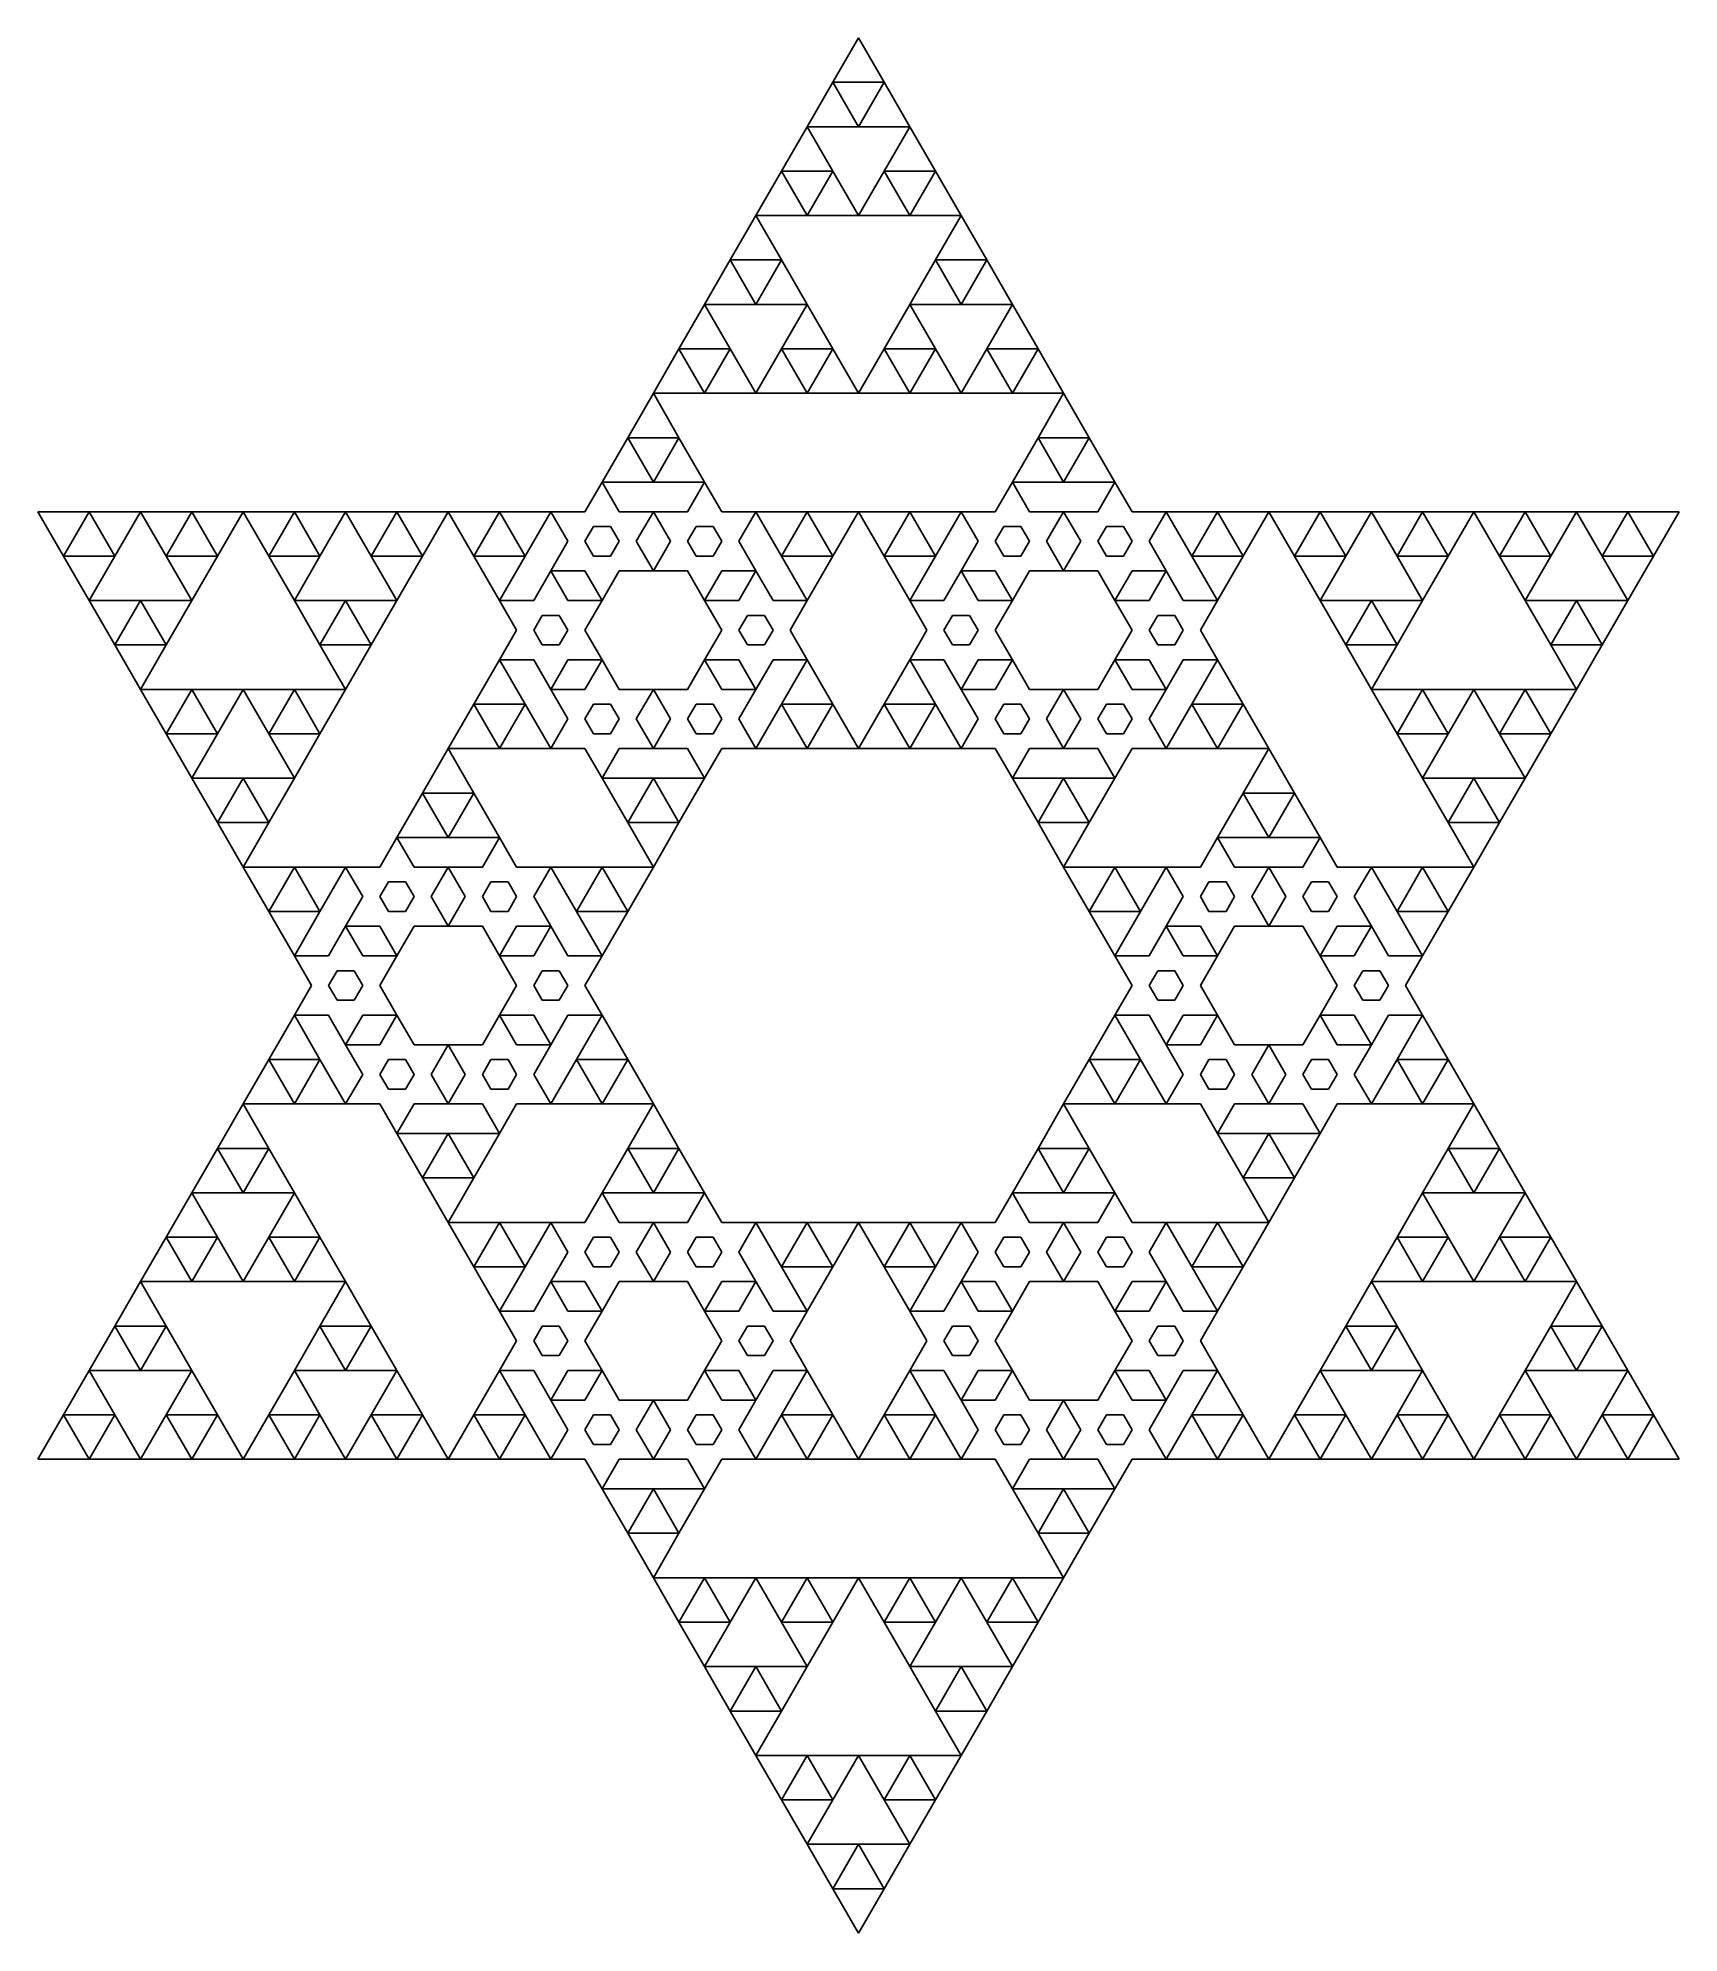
# Model space of a CAD drawing. Header units: metres. Extents: x -50 to 50, y -58 to 58.
import ezdxf

# ---------------------------------------------------------------- set-up
doc = ezdxf.new("R2010")
doc.units = ezdxf.units.M

msp = doc.modelspace()

# ---------------------------------------------------------------- linework, layer by layer
for p, q in [((0, 57.735), (-1.5625, 55.0287)), ((1.5625, 55.0287), (0, 57.735)), ((-1.5625, 55.0287), (-3.125, 52.3224)), ((-1.5625, 55.0287), (1.5625, 55.0287)), ((0, 52.3224), (-1.5625, 55.0287)), ((1.5625, 55.0287), (0, 52.3224)), ((3.125, 52.3224), (1.5625, 55.0287)), ((-3.125, 52.3224), (-4.6875, 49.616)), ((-3.125, 52.3224), (0, 52.3224)), ((-1.5625, 49.616), (-3.125, 52.3224)), ((0, 52.3224), (3.125, 52.3224)), ((3.125, 52.3224), (1.5625, 49.616)), ((4.6875, 49.616), (3.125, 52.3224)), ((-4.6875, 49.616), (-6.25, 46.9097)), ((-4.6875, 49.616), (-1.5625, 49.616)), ((-3.125, 46.9097), (-4.6875, 49.616)), ((-1.5625, 49.616), (-3.125, 46.9097)), ((0, 46.9097), (-1.5625, 49.616)), ((1.5625, 49.616), (0, 46.9097)), ((1.5625, 49.616), (4.6875, 49.616)), ((3.125, 46.9097), (1.5625, 49.616)), ((4.6875, 49.616), (3.125, 46.9097)), ((6.25, 46.9097), (4.6875, 49.616)), ((-6.25, 46.9097), (-7.8125, 44.2034)), ((-6.25, 46.9097), (-3.125, 46.9097)), ((-4.6875, 44.2034), (-6.25, 46.9097)), ((-3.125, 46.9097), (0, 46.9097)), ((0, 46.9097), (3.125, 46.9097)), ((3.125, 46.9097), (6.25, 46.9097)), ((6.25, 46.9097), (4.6875, 44.2034)), ((7.8125, 44.2034), (6.25, 46.9097)), ((-7.8125, 44.2034), (-9.375, 41.497)), ((-7.8125, 44.2034), (-4.6875, 44.2034)), ((-6.25, 41.497), (-7.8125, 44.2034)), ((-4.6875, 44.2034), (-6.25, 41.497)), ((-3.125, 41.497), (-4.6875, 44.2034)), ((4.6875, 44.2034), (3.125, 41.497)), ((4.6875, 44.2034), (7.8125, 44.2034)), ((6.25, 41.497), (4.6875, 44.2034)), ((7.8125, 44.2034), (6.25, 41.497)), ((9.375, 41.497), (7.8125, 44.2034)), ((-9.375, 41.497), (-10.9375, 38.7907)), ((-9.375, 41.497), (-6.25, 41.497)), ((-7.8125, 38.7907), (-9.375, 41.497)), ((-6.25, 41.497), (-3.125, 41.497)), ((-3.125, 41.497), (-4.6875, 38.7907)), ((-1.5625, 38.7907), (-3.125, 41.497)), ((3.125, 41.497), (1.5625, 38.7907)), ((3.125, 41.497), (6.25, 41.497)), ((4.6875, 38.7907), (3.125, 41.497)), ((6.25, 41.497), (9.375, 41.497)), ((9.375, 41.497), (7.8125, 38.7907)), ((10.9375, 38.7907), (9.375, 41.497)), ((-10.9375, 38.7907), (-12.5, 36.0844)), ((-10.9375, 38.7907), (-7.8125, 38.7907)), ((-9.375, 36.0844), (-10.9375, 38.7907)), ((-7.8125, 38.7907), (-9.375, 36.0844)), ((-6.25, 36.0844), (-7.8125, 38.7907)), ((-4.6875, 38.7907), (-6.25, 36.0844)), ((-4.6875, 38.7907), (-1.5625, 38.7907)), ((-3.125, 36.0844), (-4.6875, 38.7907)), ((-1.5625, 38.7907), (-3.125, 36.0844)), ((0, 36.0844), (-1.5625, 38.7907)), ((1.5625, 38.7907), (0, 36.0844)), ((1.5625, 38.7907), (4.6875, 38.7907)), ((3.125, 36.0844), (1.5625, 38.7907)), ((4.6875, 38.7907), (3.125, 36.0844)), ((6.25, 36.0844), (4.6875, 38.7907)), ((7.8125, 38.7907), (6.25, 36.0844)), ((7.8125, 38.7907), (10.9375, 38.7907)), ((9.375, 36.0844), (7.8125, 38.7907)), ((10.9375, 38.7907), (9.375, 36.0844)), ((12.5, 36.0844), (10.9375, 38.7907)), ((-12.5, 36.0844), (-14.0625, 33.3781)), ((-12.5, 36.0844), (-9.375, 36.0844)), ((-10.9375, 33.3781), (-12.5, 36.0844)), ((-9.375, 36.0844), (-6.25, 36.0844)), ((-6.25, 36.0844), (-3.125, 36.0844)), ((-3.125, 36.0844), (0, 36.0844)), ((0, 36.0844), (3.125, 36.0844)), ((3.125, 36.0844), (6.25, 36.0844)), ((6.25, 36.0844), (9.375, 36.0844)), ((9.375, 36.0844), (12.5, 36.0844)), ((12.5, 36.0844), (10.9375, 33.3781)), ((14.0625, 33.3781), (12.5, 36.0844)), ((-14.0625, 33.3781), (-15.625, 30.6717)), ((-14.0625, 33.3781), (-10.9375, 33.3781)), ((-12.5, 30.6717), (-14.0625, 33.3781)), ((-10.9375, 33.3781), (-12.5, 30.6717)), ((-9.375, 30.6717), (-10.9375, 33.3781)), ((10.9375, 33.3781), (9.375, 30.6717)), ((10.9375, 33.3781), (14.0625, 33.3781)), ((12.5, 30.6717), (10.9375, 33.3781)), ((14.0625, 33.3781), (12.5, 30.6717)), ((15.625, 30.6717), (14.0625, 33.3781)), ((-15.625, 30.6717), (-16.6667, 28.8675)), ((-15.625, 30.6717), (-12.5, 30.6717)), ((-14.5833, 28.8675), (-15.625, 30.6717)), ((-12.5, 30.6717), (-9.375, 30.6717)), ((-9.375, 30.6717), (-10.4167, 28.8675)), ((-8.33334, 28.8675), (-9.375, 30.6717)), ((9.375, 30.6717), (8.33334, 28.8675)), ((9.375, 30.6717), (12.5, 30.6717)), ((10.4167, 28.8675), (9.375, 30.6717)), ((12.5, 30.6717), (15.625, 30.6717)), ((15.625, 30.6717), (14.5833, 28.8675)), ((16.6667, 28.8675), (15.625, 30.6717)), ((-46.875, 28.8675), (-50, 28.8675)), ((-50, 28.8675), (-48.4375, 26.1612)), ((-48.4375, 26.1612), (-46.875, 28.8675)), ((-43.75, 28.8675), (-46.875, 28.8675)), ((-46.875, 28.8675), (-45.3125, 26.1612)), ((-45.3125, 26.1612), (-43.75, 28.8675)), ((-40.625, 28.8675), (-43.75, 28.8675)), ((-43.75, 28.8675), (-42.1875, 26.1612)), ((-42.1875, 26.1612), (-40.625, 28.8675)), ((-37.5, 28.8675), (-40.625, 28.8675)), ((-40.625, 28.8675), (-39.0625, 26.1612)), ((-39.0625, 26.1612), (-37.5, 28.8675)), ((-34.375, 28.8675), (-37.5, 28.8675)), ((-37.5, 28.8675), (-35.9375, 26.1612)), ((-35.9375, 26.1612), (-34.375, 28.8675)), ((-31.25, 28.8675), (-34.375, 28.8675)), ((-34.375, 28.8675), (-32.8125, 26.1612)), ((-32.8125, 26.1612), (-31.25, 28.8675)), ((-28.125, 28.8675), (-31.25, 28.8675)), ((-31.25, 28.8675), (-29.6875, 26.1612)), ((-29.6875, 26.1612), (-28.125, 28.8675)), ((-25, 28.8675), (-28.125, 28.8675)), ((-28.125, 28.8675), (-26.5625, 26.1612)), ((-26.5625, 26.1612), (-25, 28.8675)), ((-21.875, 28.8675), (-25, 28.8675)), ((-25, 28.8675), (-23.4375, 26.1612)), ((-23.4375, 26.1612), (-21.875, 28.8675)), ((-18.75, 28.8675), (-21.875, 28.8675)), ((-21.875, 28.8675), (-20.3125, 26.1612)), ((-20.3125, 26.1612), (-18.75, 28.8675)), ((-16.6667, 28.8675), (-18.75, 28.8675)), ((-18.75, 28.8675), (-17.7083, 27.0633)), ((-12.5, 28.8675), (-14.5833, 28.8675)), ((-13.5417, 27.0633), (-12.5, 28.8675)), ((-10.4167, 28.8675), (-12.5, 28.8675)), ((-12.5, 28.8675), (-11.4583, 27.0633)), ((-6.25, 28.8675), (-8.33334, 28.8675)), ((-7.29167, 27.0633), (-6.25, 28.8675)), ((-3.125, 28.8675), (-6.25, 28.8675)), ((-6.25, 28.8675), (-4.6875, 26.1612)), ((-4.6875, 26.1612), (-3.125, 28.8675)), ((0, 28.8675), (-3.125, 28.8675)), ((-3.125, 28.8675), (-1.5625, 26.1612)), ((-1.5625, 26.1612), (0, 28.8675)), ((3.125, 28.8675), (0, 28.8675)), ((0, 28.8675), (1.5625, 26.1612)), ((1.5625, 26.1612), (3.125, 28.8675)), ((6.25, 28.8675), (3.125, 28.8675)), ((3.125, 28.8675), (4.6875, 26.1612)), ((4.6875, 26.1612), (6.25, 28.8675)), ((8.33334, 28.8675), (6.25, 28.8675)), ((6.25, 28.8675), (7.29167, 27.0633)), ((12.5, 28.8675), (10.4167, 28.8675)), ((11.4583, 27.0633), (12.5, 28.8675)), ((14.5833, 28.8675), (12.5, 28.8675)), ((12.5, 28.8675), (13.5417, 27.0633)), ((18.75, 28.8675), (16.6667, 28.8675)), ((17.7083, 27.0633), (18.75, 28.8675)), ((21.875, 28.8675), (18.75, 28.8675)), ((18.75, 28.8675), (20.3125, 26.1612)), ((20.3125, 26.1612), (21.875, 28.8675)), ((25, 28.8675), (21.875, 28.8675)), ((21.875, 28.8675), (23.4375, 26.1612)), ((23.4375, 26.1612), (25, 28.8675)), ((28.125, 28.8675), (25, 28.8675)), ((25, 28.8675), (26.5625, 26.1612)), ((26.5625, 26.1612), (28.125, 28.8675)), ((31.25, 28.8675), (28.125, 28.8675)), ((28.125, 28.8675), (29.6875, 26.1612)), ((29.6875, 26.1612), (31.25, 28.8675)), ((34.375, 28.8675), (31.25, 28.8675)), ((31.25, 28.8675), (32.8125, 26.1612)), ((32.8125, 26.1612), (34.375, 28.8675)), ((37.5, 28.8675), (34.375, 28.8675)), ((34.375, 28.8675), (35.9375, 26.1612)), ((35.9375, 26.1612), (37.5, 28.8675)), ((40.625, 28.8675), (37.5, 28.8675)), ((37.5, 28.8675), (39.0625, 26.1612)), ((39.0625, 26.1612), (40.625, 28.8675)), ((43.75, 28.8675), (40.625, 28.8675)), ((40.625, 28.8675), (42.1875, 26.1612)), ((42.1875, 26.1612), (43.75, 28.8675)), ((46.875, 28.8675), (43.75, 28.8675)), ((43.75, 28.8675), (45.3125, 26.1612)), ((45.3125, 26.1612), (46.875, 28.8675)), ((50, 28.8675), (46.875, 28.8675)), ((46.875, 28.8675), (48.4375, 26.1612)), ((48.4375, 26.1612), (50, 28.8675)), ((-16.6667, 27.0633), (-16.1458, 27.9654)), ((-16.1458, 27.9654), (-15.1042, 27.9654)), ((-15.1042, 27.9654), (-14.5833, 27.0633)), ((-10.4167, 27.0633), (-9.89584, 27.9654)), ((-9.89584, 27.9654), (-8.85416, 27.9654)), ((-8.85416, 27.9654), (-8.33333, 27.0633)), ((8.33333, 27.0633), (8.85416, 27.9654)), ((8.85416, 27.9654), (9.89584, 27.9654)), ((9.89584, 27.9654), (10.4167, 27.0633)), ((14.5833, 27.0633), (15.1042, 27.9654)), ((15.1042, 27.9654), (16.1458, 27.9654)), ((16.1458, 27.9654), (16.6667, 27.0633)), ((-17.7083, 27.0633), (-18.75, 25.2591)), ((-16.1458, 26.1612), (-16.6667, 27.0633)), ((-14.5833, 27.0633), (-15.1042, 26.1612)), ((-12.5, 25.2591), (-13.5417, 27.0633)), ((-11.4583, 27.0633), (-12.5, 25.2591)), ((-9.89584, 26.1612), (-10.4167, 27.0633)), ((-8.33333, 27.0633), (-8.85416, 26.1612)), ((-6.25, 25.2591), (-7.29167, 27.0633)), ((7.29167, 27.0633), (6.25, 25.2591)), ((8.85416, 26.1612), (8.33333, 27.0633)), ((10.4167, 27.0633), (9.89584, 26.1612)), ((12.5, 25.2591), (11.4583, 27.0633)), ((13.5417, 27.0633), (12.5, 25.2591)), ((15.1042, 26.1612), (14.5833, 27.0633)), ((16.6667, 27.0633), (16.1458, 26.1612)), ((18.75, 25.2591), (17.7083, 27.0633)), ((-45.3125, 26.1612), (-48.4375, 26.1612)), ((-48.4375, 26.1612), (-46.875, 23.4548)), ((-46.875, 23.4548), (-45.3125, 26.1612)), ((-39.0625, 26.1612), (-42.1875, 26.1612)), ((-42.1875, 26.1612), (-40.625, 23.4548)), ((-40.625, 23.4548), (-39.0625, 26.1612)), ((-32.8125, 26.1612), (-35.9375, 26.1612)), ((-35.9375, 26.1612), (-34.375, 23.4548)), ((-34.375, 23.4548), (-32.8125, 26.1612)), ((-26.5625, 26.1612), (-29.6875, 26.1612)), ((-29.6875, 26.1612), (-28.125, 23.4548)), ((-28.125, 23.4548), (-26.5625, 26.1612)), ((-20.3125, 26.1612), (-23.4375, 26.1612)), ((-23.4375, 26.1612), (-21.875, 23.4548)), ((-21.875, 23.4548), (-20.3125, 26.1612)), ((-15.1042, 26.1612), (-16.1458, 26.1612)), ((-8.85416, 26.1612), (-9.89584, 26.1612)), ((-1.5625, 26.1612), (-4.6875, 26.1612)), ((-4.6875, 26.1612), (-3.125, 23.4548)), ((-3.125, 23.4548), (-1.5625, 26.1612)), ((4.6875, 26.1612), (1.5625, 26.1612)), ((1.5625, 26.1612), (3.125, 23.4548)), ((3.125, 23.4548), (4.6875, 26.1612)), ((9.89584, 26.1612), (8.85416, 26.1612)), ((16.1458, 26.1612), (15.1042, 26.1612)), ((23.4375, 26.1612), (20.3125, 26.1612)), ((20.3125, 26.1612), (21.875, 23.4548)), ((21.875, 23.4548), (23.4375, 26.1612)), ((29.6875, 26.1612), (26.5625, 26.1612)), ((26.5625, 26.1612), (28.125, 23.4548)), ((28.125, 23.4548), (29.6875, 26.1612)), ((35.9375, 26.1612), (32.8125, 26.1612)), ((32.8125, 26.1612), (34.375, 23.4548)), ((34.375, 23.4548), (35.9375, 26.1612)), ((42.1875, 26.1612), (39.0625, 26.1612)), ((39.0625, 26.1612), (40.625, 23.4548)), ((40.625, 23.4548), (42.1875, 26.1612)), ((48.4375, 26.1612), (45.3125, 26.1612)), ((45.3125, 26.1612), (46.875, 23.4548)), ((46.875, 23.4548), (48.4375, 26.1612)), ((-18.75, 25.2591), (-19.7917, 23.4548)), ((-18.75, 25.2591), (-16.6667, 25.2591)), ((-17.7083, 23.4548), (-18.75, 25.2591)), ((-16.6667, 25.2591), (-15.625, 23.4548)), ((-15.625, 23.4548), (-14.5833, 25.2591)), ((-14.5833, 25.2591), (-12.5, 25.2591)), ((-12.5, 25.2591), (-10.4167, 25.2591)), ((-10.4167, 25.2591), (-9.375, 23.4548)), ((-9.375, 23.4548), (-8.33334, 25.2591)), ((-8.33334, 25.2591), (-6.25, 25.2591)), ((-6.25, 25.2591), (-7.29166, 23.4548)), ((-5.20834, 23.4548), (-6.25, 25.2591)), ((6.25, 25.2591), (5.20834, 23.4548)), ((6.25, 25.2591), (8.33334, 25.2591)), ((7.29166, 23.4548), (6.25, 25.2591)), ((8.33334, 25.2591), (9.375, 23.4548)), ((9.375, 23.4548), (10.4167, 25.2591)), ((10.4167, 25.2591), (12.5, 25.2591)), ((12.5, 25.2591), (14.5833, 25.2591)), ((14.5833, 25.2591), (15.625, 23.4548)), ((15.625, 23.4548), (16.6667, 25.2591)), ((16.6667, 25.2591), (18.75, 25.2591)), ((18.75, 25.2591), (17.7083, 23.4548)), ((19.7917, 23.4548), (18.75, 25.2591)), ((-43.75, 23.4548), (-46.875, 23.4548)), ((-46.875, 23.4548), (-45.3125, 20.7485)), ((-45.3125, 20.7485), (-43.75, 23.4548)), ((-40.625, 23.4548), (-43.75, 23.4548)), ((-43.75, 23.4548), (-42.1875, 20.7485)), ((-42.1875, 20.7485), (-40.625, 23.4548)), ((-31.25, 23.4548), (-34.375, 23.4548)), ((-34.375, 23.4548), (-32.8125, 20.7485)), ((-32.8125, 20.7485), (-31.25, 23.4548)), ((-28.125, 23.4548), (-31.25, 23.4548)), ((-31.25, 23.4548), (-29.6875, 20.7485)), ((-29.6875, 20.7485), (-28.125, 23.4548)), ((-19.7917, 23.4548), (-21.875, 23.4548)), ((-21.875, 23.4548), (-20.8333, 21.6506)), ((-15.625, 23.4548), (-17.7083, 23.4548)), ((-16.6667, 21.6506), (-15.625, 23.4548)), ((-7.29166, 23.4548), (-9.375, 23.4548)), ((-9.375, 23.4548), (-8.33333, 21.6506)), ((-3.125, 23.4548), (-5.20834, 23.4548)), ((-4.16667, 21.6506), (-3.125, 23.4548)), ((5.20834, 23.4548), (3.125, 23.4548)), ((3.125, 23.4548), (4.16667, 21.6506)), ((9.375, 23.4548), (7.29166, 23.4548)), ((8.33333, 21.6506), (9.375, 23.4548)), ((17.7083, 23.4548), (15.625, 23.4548)), ((15.625, 23.4548), (16.6667, 21.6506)), ((21.875, 23.4548), (19.7917, 23.4548)), ((20.8333, 21.6506), (21.875, 23.4548)), ((31.25, 23.4548), (28.125, 23.4548)), ((28.125, 23.4548), (29.6875, 20.7485)), ((29.6875, 20.7485), (31.25, 23.4548)), ((34.375, 23.4548), (31.25, 23.4548)), ((31.25, 23.4548), (32.8125, 20.7485)), ((32.8125, 20.7485), (34.375, 23.4548)), ((43.75, 23.4548), (40.625, 23.4548)), ((40.625, 23.4548), (42.1875, 20.7485)), ((42.1875, 20.7485), (43.75, 23.4548)), ((46.875, 23.4548), (43.75, 23.4548)), ((43.75, 23.4548), (45.3125, 20.7485)), ((45.3125, 20.7485), (46.875, 23.4548)), ((-19.7917, 21.6506), (-19.2708, 22.5527)), ((-19.2708, 22.5527), (-18.2292, 22.5527)), ((-18.2292, 22.5527), (-17.7083, 21.6506)), ((-7.29167, 21.6506), (-6.77084, 22.5527)), ((-6.77084, 22.5527), (-5.72916, 22.5527)), ((-5.72916, 22.5527), (-5.20833, 21.6506)), ((5.20833, 21.6506), (5.72916, 22.5527)), ((5.72916, 22.5527), (6.77084, 22.5527)), ((6.77084, 22.5527), (7.29167, 21.6506)), ((17.7083, 21.6506), (18.2292, 22.5527)), ((18.2292, 22.5527), (19.2708, 22.5527)), ((19.2708, 22.5527), (19.7917, 21.6506)), ((-20.8333, 21.6506), (-21.875, 19.8464)), ((-19.2708, 20.7485), (-19.7917, 21.6506)), ((-17.7083, 21.6506), (-18.2292, 20.7485)), ((-15.625, 19.8464), (-16.6667, 21.6506)), ((-8.33333, 21.6506), (-9.375, 19.8464)), ((-6.77084, 20.7485), (-7.29167, 21.6506)), ((-5.20833, 21.6506), (-5.72916, 20.7485)), ((-3.125, 19.8464), (-4.16667, 21.6506)), ((4.16667, 21.6506), (3.125, 19.8464)), ((5.72916, 20.7485), (5.20833, 21.6506)), ((7.29167, 21.6506), (6.77084, 20.7485)), ((9.375, 19.8464), (8.33333, 21.6506)), ((16.6667, 21.6506), (15.625, 19.8464)), ((18.2292, 20.7485), (17.7083, 21.6506)), ((19.7917, 21.6506), (19.2708, 20.7485)), ((21.875, 19.8464), (20.8333, 21.6506)), ((-42.1875, 20.7485), (-45.3125, 20.7485)), ((-45.3125, 20.7485), (-43.75, 18.0422)), ((-43.75, 18.0422), (-42.1875, 20.7485)), ((-29.6875, 20.7485), (-32.8125, 20.7485)), ((-32.8125, 20.7485), (-31.25, 18.0422)), ((-31.25, 18.0422), (-29.6875, 20.7485)), ((-21.875, 19.8464), (-23.4375, 17.1401)), ((-21.875, 19.8464), (-19.7917, 19.8464)), ((-20.3125, 17.1401), (-21.875, 19.8464)), ((-19.7917, 19.8464), (-18.75, 18.0422)), ((-18.2292, 20.7485), (-19.2708, 20.7485)), ((-18.75, 18.0422), (-17.7083, 19.8464)), ((-17.7083, 19.8464), (-15.625, 19.8464)), ((-15.625, 19.8464), (-16.6667, 18.0422)), ((-14.5833, 18.0422), (-15.625, 19.8464)), ((-9.375, 19.8464), (-10.4167, 18.0422)), ((-9.375, 19.8464), (-7.29166, 19.8464)), ((-8.33334, 18.0422), (-9.375, 19.8464)), ((-7.29166, 19.8464), (-6.25, 18.0422)), ((-5.72916, 20.7485), (-6.77084, 20.7485)), ((-6.25, 18.0422), (-5.20834, 19.8464)), ((-5.20834, 19.8464), (-3.125, 19.8464)), ((-3.125, 19.8464), (-4.6875, 17.1401)), ((-1.5625, 17.1401), (-3.125, 19.8464)), ((3.125, 19.8464), (1.5625, 17.1401)), ((3.125, 19.8464), (5.20834, 19.8464)), ((4.6875, 17.1401), (3.125, 19.8464)), ((5.20834, 19.8464), (6.25, 18.0422)), ((6.77084, 20.7485), (5.72916, 20.7485)), ((6.25, 18.0422), (7.29166, 19.8464)), ((7.29166, 19.8464), (9.375, 19.8464)), ((9.375, 19.8464), (8.33334, 18.0422)), ((10.4167, 18.0422), (9.375, 19.8464)), ((15.625, 19.8464), (14.5833, 18.0422)), ((15.625, 19.8464), (17.7083, 19.8464)), ((16.6667, 18.0422), (15.625, 19.8464)), ((17.7083, 19.8464), (18.75, 18.0422)), ((19.2708, 20.7485), (18.2292, 20.7485)), ((18.75, 18.0422), (19.7917, 19.8464)), ((19.7917, 19.8464), (21.875, 19.8464)), ((21.875, 19.8464), (20.3125, 17.1401)), ((23.4375, 17.1401), (21.875, 19.8464)), ((32.8125, 20.7485), (29.6875, 20.7485)), ((29.6875, 20.7485), (31.25, 18.0422)), ((31.25, 18.0422), (32.8125, 20.7485)), ((45.3125, 20.7485), (42.1875, 20.7485)), ((42.1875, 20.7485), (43.75, 18.0422)), ((43.75, 18.0422), (45.3125, 20.7485)), ((-40.625, 18.0422), (-43.75, 18.0422)), ((-43.75, 18.0422), (-42.1875, 15.3359)), ((-42.1875, 15.3359), (-40.625, 18.0422)), ((-37.5, 18.0422), (-40.625, 18.0422)), ((-40.625, 18.0422), (-39.0625, 15.3359)), ((-39.0625, 15.3359), (-37.5, 18.0422)), ((-34.375, 18.0422), (-37.5, 18.0422)), ((-37.5, 18.0422), (-35.9375, 15.3359)), ((-35.9375, 15.3359), (-34.375, 18.0422)), ((-31.25, 18.0422), (-34.375, 18.0422)), ((-34.375, 18.0422), (-32.8125, 15.3359)), ((-32.8125, 15.3359), (-31.25, 18.0422)), ((-16.6667, 18.0422), (-18.75, 18.0422)), ((-18.75, 18.0422), (-17.7083, 16.238)), ((-12.5, 18.0422), (-14.5833, 18.0422)), ((-13.5417, 16.238), (-12.5, 18.0422)), ((-10.4167, 18.0422), (-12.5, 18.0422)), ((-12.5, 18.0422), (-11.4583, 16.238)), ((-6.25, 18.0422), (-8.33334, 18.0422)), ((-7.29167, 16.238), (-6.25, 18.0422)), ((8.33334, 18.0422), (6.25, 18.0422)), ((6.25, 18.0422), (7.29167, 16.238)), ((12.5, 18.0422), (10.4167, 18.0422)), ((11.4583, 16.238), (12.5, 18.0422)), ((14.5833, 18.0422), (12.5, 18.0422)), ((12.5, 18.0422), (13.5417, 16.238)), ((18.75, 18.0422), (16.6667, 18.0422)), ((17.7083, 16.238), (18.75, 18.0422)), ((34.375, 18.0422), (31.25, 18.0422)), ((31.25, 18.0422), (32.8125, 15.3359)), ((32.8125, 15.3359), (34.375, 18.0422)), ((37.5, 18.0422), (34.375, 18.0422)), ((34.375, 18.0422), (35.9375, 15.3359)), ((35.9375, 15.3359), (37.5, 18.0422)), ((40.625, 18.0422), (37.5, 18.0422)), ((37.5, 18.0422), (39.0625, 15.3359)), ((39.0625, 15.3359), (40.625, 18.0422)), ((43.75, 18.0422), (40.625, 18.0422)), ((40.625, 18.0422), (42.1875, 15.3359)), ((42.1875, 15.3359), (43.75, 18.0422)), ((-23.4375, 17.1401), (-25, 14.4337)), ((-23.4375, 17.1401), (-20.3125, 17.1401)), ((-21.875, 14.4337), (-23.4375, 17.1401)), ((-20.3125, 17.1401), (-21.875, 14.4337)), ((-18.75, 14.4337), (-20.3125, 17.1401)), ((-17.7083, 16.238), (-18.75, 14.4337)), ((-16.6667, 16.238), (-16.1458, 17.1401)), ((-16.1458, 15.3359), (-16.6667, 16.238)), ((-16.1458, 17.1401), (-15.1042, 17.1401)), ((-15.1042, 17.1401), (-14.5833, 16.238)), ((-14.5833, 16.238), (-15.1042, 15.3359)), ((-12.5, 14.4337), (-13.5417, 16.238)), ((-11.4583, 16.238), (-12.5, 14.4337)), ((-10.4167, 16.238), (-9.89584, 17.1401)), ((-9.89584, 15.3359), (-10.4167, 16.238)), ((-9.89584, 17.1401), (-8.85416, 17.1401)), ((-8.85416, 17.1401), (-8.33333, 16.238)), ((-8.33333, 16.238), (-8.85416, 15.3359)), ((-6.25, 14.4337), (-7.29167, 16.238)), ((-4.6875, 17.1401), (-6.25, 14.4337)), ((-4.6875, 17.1401), (-1.5625, 17.1401)), ((-3.125, 14.4337), (-4.6875, 17.1401)), ((-1.5625, 17.1401), (-3.125, 14.4337)), ((0, 14.4337), (-1.5625, 17.1401)), ((1.5625, 17.1401), (0, 14.4337)), ((1.5625, 17.1401), (4.6875, 17.1401)), ((3.125, 14.4337), (1.5625, 17.1401)), ((4.6875, 17.1401), (3.125, 14.4337)), ((6.25, 14.4337), (4.6875, 17.1401)), ((7.29167, 16.238), (6.25, 14.4337)), ((8.33333, 16.238), (8.85416, 17.1401)), ((8.85416, 15.3359), (8.33333, 16.238)), ((8.85416, 17.1401), (9.89584, 17.1401)), ((9.89584, 17.1401), (10.4167, 16.238)), ((10.4167, 16.238), (9.89584, 15.3359)), ((12.5, 14.4337), (11.4583, 16.238)), ((13.5417, 16.238), (12.5, 14.4337)), ((14.5833, 16.238), (15.1042, 17.1401)), ((15.1042, 15.3359), (14.5833, 16.238)), ((15.1042, 17.1401), (16.1458, 17.1401)), ((16.1458, 17.1401), (16.6667, 16.238)), ((16.6667, 16.238), (16.1458, 15.3359)), ((18.75, 14.4337), (17.7083, 16.238)), ((20.3125, 17.1401), (18.75, 14.4337)), ((20.3125, 17.1401), (23.4375, 17.1401)), ((21.875, 14.4337), (20.3125, 17.1401)), ((23.4375, 17.1401), (21.875, 14.4337)), ((25, 14.4337), (23.4375, 17.1401)), ((-39.0625, 15.3359), (-42.1875, 15.3359)), ((-42.1875, 15.3359), (-40.625, 12.6295)), ((-40.625, 12.6295), (-39.0625, 15.3359)), ((-32.8125, 15.3359), (-35.9375, 15.3359)), ((-35.9375, 15.3359), (-34.375, 12.6295)), ((-34.375, 12.6295), (-32.8125, 15.3359)), ((-15.1042, 15.3359), (-16.1458, 15.3359)), ((-8.85416, 15.3359), (-9.89584, 15.3359)), ((9.89584, 15.3359), (8.85416, 15.3359)), ((16.1458, 15.3359), (15.1042, 15.3359)), ((35.9375, 15.3359), (32.8125, 15.3359)), ((32.8125, 15.3359), (34.375, 12.6295)), ((34.375, 12.6295), (35.9375, 15.3359)), ((42.1875, 15.3359), (39.0625, 15.3359)), ((39.0625, 15.3359), (40.625, 12.6295)), ((40.625, 12.6295), (42.1875, 15.3359)), ((-25, 14.4337), (-26.5625, 11.7274)), ((-25, 14.4337), (-21.875, 14.4337)), ((-23.4375, 11.7274), (-25, 14.4337)), ((-21.875, 14.4337), (-18.75, 14.4337)), ((-18.75, 14.4337), (-16.6667, 14.4337)), ((-16.6667, 14.4337), (-15.625, 12.6295)), ((-15.625, 12.6295), (-14.5833, 14.4337)), ((-14.5833, 14.4337), (-12.5, 14.4337)), ((-12.5, 14.4337), (-10.4167, 14.4337)), ((-10.4167, 14.4337), (-9.375, 12.6295)), ((-9.375, 12.6295), (-8.33334, 14.4337)), ((-8.33334, 14.4337), (-6.25, 14.4337)), ((-6.25, 14.4337), (-3.125, 14.4337)), ((-3.125, 14.4337), (0, 14.4337)), ((0, 14.4337), (3.125, 14.4337)), ((3.125, 14.4337), (6.25, 14.4337)), ((6.25, 14.4337), (8.33334, 14.4337)), ((8.33334, 14.4337), (9.375, 12.6295)), ((9.375, 12.6295), (10.4167, 14.4337)), ((10.4167, 14.4337), (12.5, 14.4337)), ((12.5, 14.4337), (14.5833, 14.4337)), ((14.5833, 14.4337), (15.625, 12.6295)), ((15.625, 12.6295), (16.6667, 14.4337)), ((16.6667, 14.4337), (18.75, 14.4337)), ((18.75, 14.4337), (21.875, 14.4337)), ((21.875, 14.4337), (25, 14.4337)), ((25, 14.4337), (23.4375, 11.7274)), ((26.5625, 11.7274), (25, 14.4337)), ((-37.5, 12.6295), (-40.625, 12.6295)), ((-40.625, 12.6295), (-39.0625, 9.9232)), ((-39.0625, 9.9232), (-37.5, 12.6295)), ((-34.375, 12.6295), (-37.5, 12.6295)), ((-37.5, 12.6295), (-35.9375, 9.9232)), ((-35.9375, 9.9232), (-34.375, 12.6295)), ((-26.5625, 11.7274), (-28.125, 9.02109)), ((-26.5625, 11.7274), (-23.4375, 11.7274)), ((-25, 9.02109), (-26.5625, 11.7274)), ((-23.4375, 11.7274), (-25, 9.02109)), ((-21.875, 9.02109), (-23.4375, 11.7274)), ((-12.5, 12.6295), (-15.625, 12.6295)), ((-15.625, 12.6295), (-14.0625, 9.9232)), ((-14.0625, 9.9232), (-12.5, 12.6295)), ((-9.375, 12.6295), (-12.5, 12.6295)), ((-12.5, 12.6295), (-10.9375, 9.9232)), ((-10.9375, 9.9232), (-9.375, 12.6295)), ((12.5, 12.6295), (9.375, 12.6295)), ((9.375, 12.6295), (10.9375, 9.9232)), ((10.9375, 9.9232), (12.5, 12.6295)), ((15.625, 12.6295), (12.5, 12.6295)), ((12.5, 12.6295), (14.0625, 9.9232)), ((14.0625, 9.9232), (15.625, 12.6295)), ((23.4375, 11.7274), (21.875, 9.02109)), ((23.4375, 11.7274), (26.5625, 11.7274)), ((25, 9.02109), (23.4375, 11.7274)), ((26.5625, 11.7274), (25, 9.02109)), ((28.125, 9.02109), (26.5625, 11.7274)), ((37.5, 12.6295), (34.375, 12.6295)), ((34.375, 12.6295), (35.9375, 9.9232)), ((35.9375, 9.9232), (37.5, 12.6295)), ((40.625, 12.6295), (37.5, 12.6295)), ((37.5, 12.6295), (39.0625, 9.9232)), ((39.0625, 9.9232), (40.625, 12.6295)), ((-35.9375, 9.9232), (-39.0625, 9.9232)), ((-39.0625, 9.9232), (-37.5, 7.21687)), ((-37.5, 7.21687), (-35.9375, 9.9232)), ((-10.9375, 9.9232), (-14.0625, 9.9232)), ((-14.0625, 9.9232), (-12.5, 7.21687)), ((-12.5, 7.21687), (-10.9375, 9.9232)), ((14.0625, 9.9232), (10.9375, 9.9232)), ((10.9375, 9.9232), (12.5, 7.21687)), ((12.5, 7.21687), (14.0625, 9.9232)), ((39.0625, 9.9232), (35.9375, 9.9232)), ((35.9375, 9.9232), (37.5, 7.21687)), ((37.5, 7.21687), (39.0625, 9.9232)), ((-28.125, 9.02109), (-29.1667, 7.21687)), ((-28.125, 9.02109), (-25, 9.02109)), ((-27.0833, 7.21687), (-28.125, 9.02109)), ((-25, 9.02109), (-21.875, 9.02109)), ((-21.875, 9.02109), (-22.9167, 7.21687)), ((-20.8333, 7.21687), (-21.875, 9.02109)), ((21.875, 9.02109), (20.8333, 7.21687)), ((21.875, 9.02109), (25, 9.02109)), ((22.9167, 7.21687), (21.875, 9.02109)), ((25, 9.02109), (28.125, 9.02109)), ((28.125, 9.02109), (27.0833, 7.21687)), ((29.1667, 7.21687), (28.125, 9.02109)), ((-34.375, 7.21687), (-37.5, 7.21687)), ((-37.5, 7.21687), (-35.9375, 4.51054)), ((-35.9375, 4.51054), (-34.375, 7.21687)), ((-31.25, 7.21687), (-34.375, 7.21687)), ((-34.375, 7.21687), (-32.8125, 4.51054)), ((-32.8125, 4.51054), (-31.25, 7.21687)), ((-29.1667, 7.21687), (-31.25, 7.21687)), ((-31.25, 7.21687), (-30.2083, 5.41266)), ((-25, 7.21687), (-27.0833, 7.21687)), ((-26.0417, 5.41264), (-25, 7.21687)), ((-22.9167, 7.21687), (-25, 7.21687)), ((-25, 7.21687), (-23.9583, 5.41264)), ((-18.75, 7.21687), (-20.8333, 7.21687)), ((-19.7917, 5.41264), (-18.75, 7.21687)), ((-15.625, 7.21687), (-18.75, 7.21687)), ((-18.75, 7.21687), (-17.1875, 4.51054)), ((-17.1875, 4.51054), (-15.625, 7.21687)), ((-12.5, 7.21687), (-15.625, 7.21687)), ((-15.625, 7.21687), (-14.0625, 4.51054)), ((-14.0625, 4.51054), (-12.5, 7.21687)), ((15.625, 7.21687), (12.5, 7.21687)), ((12.5, 7.21687), (14.0625, 4.51054)), ((14.0625, 4.51054), (15.625, 7.21687)), ((18.75, 7.21687), (15.625, 7.21687)), ((15.625, 7.21687), (17.1875, 4.51054)), ((17.1875, 4.51054), (18.75, 7.21687)), ((20.8333, 7.21687), (18.75, 7.21687)), ((18.75, 7.21687), (19.7917, 5.41264)), ((25, 7.21687), (22.9167, 7.21687)), ((23.9583, 5.41264), (25, 7.21687)), ((27.0833, 7.21687), (25, 7.21687)), ((25, 7.21687), (26.0417, 5.41264)), ((31.25, 7.21687), (29.1667, 7.21687)), ((30.2083, 5.41266), (31.25, 7.21687)), ((34.375, 7.21687), (31.25, 7.21687)), ((31.25, 7.21687), (32.8125, 4.51054)), ((32.8125, 4.51054), (34.375, 7.21687)), ((37.5, 7.21687), (34.375, 7.21687)), ((34.375, 7.21687), (35.9375, 4.51054)), ((35.9375, 4.51054), (37.5, 7.21687)), ((-29.1667, 5.41264), (-28.6458, 6.31476)), ((-28.6458, 6.31476), (-27.6042, 6.31476)), ((-27.6042, 6.31476), (-27.0833, 5.41264)), ((-22.9167, 5.41264), (-22.3958, 6.31476)), ((-22.3958, 6.31476), (-21.3542, 6.31476)), ((-21.3542, 6.31476), (-20.8333, 5.41264)), ((20.8333, 5.41264), (21.3542, 6.31476)), ((21.3542, 6.31476), (22.3958, 6.31476)), ((22.3958, 6.31476), (22.9167, 5.41264)), ((27.0833, 5.41264), (27.6042, 6.31476)), ((27.6042, 6.31476), (28.6458, 6.31476)), ((28.6458, 6.31476), (29.1667, 5.41264)), ((-30.2083, 5.41266), (-31.25, 3.60843)), ((-28.6458, 4.51054), (-29.1667, 5.41264)), ((-27.0833, 5.41264), (-27.6042, 4.51054)), ((-25, 3.60843), (-26.0417, 5.41264)), ((-23.9583, 5.41264), (-25, 3.60843)), ((-22.3958, 4.51054), (-22.9167, 5.41264)), ((-20.8333, 5.41264), (-21.3542, 4.51054)), ((-18.75, 3.60843), (-19.7917, 5.41264)), ((19.7917, 5.41264), (18.75, 3.60843)), ((21.3542, 4.51054), (20.8333, 5.41264)), ((22.9167, 5.41264), (22.3958, 4.51054)), ((25, 3.60843), (23.9583, 5.41264)), ((26.0417, 5.41264), (25, 3.60843)), ((27.6042, 4.51054), (27.0833, 5.41264)), ((29.1667, 5.41264), (28.6458, 4.51054)), ((31.25, 3.60843), (30.2083, 5.41266)), ((-32.8125, 4.51054), (-35.9375, 4.51054)), ((-35.9375, 4.51054), (-34.375, 1.80421)), ((-34.375, 1.80421), (-32.8125, 4.51054)), ((-31.25, 3.60843), (-32.2917, 1.80421)), ((-31.25, 3.60843), (-29.1667, 3.60843)), ((-30.2083, 1.80421), (-31.25, 3.60843)), ((-29.1667, 3.60843), (-28.125, 1.80421)), ((-27.6042, 4.51054), (-28.6458, 4.51054)), ((-28.125, 1.80421), (-27.0833, 3.60843)), ((-27.0833, 3.60843), (-25, 3.60843)), ((-25, 3.60843), (-22.9167, 3.60843)), ((-22.9167, 3.60843), (-21.875, 1.80421)), ((-21.3542, 4.51054), (-22.3958, 4.51054)), ((-21.875, 1.80421), (-20.8333, 3.60843)), ((-20.8333, 3.60843), (-18.75, 3.60843)), ((-18.75, 3.60843), (-19.7917, 1.80421)), ((-17.7083, 1.80421), (-18.75, 3.60843)), ((-14.0625, 4.51054), (-17.1875, 4.51054)), ((-17.1875, 4.51054), (-15.625, 1.80421)), ((-15.625, 1.80421), (-14.0625, 4.51054)), ((17.1875, 4.51054), (14.0625, 4.51054)), ((14.0625, 4.51054), (15.625, 1.80421)), ((15.625, 1.80421), (17.1875, 4.51054)), ((18.75, 3.60843), (17.7083, 1.80421)), ((18.75, 3.60843), (20.8333, 3.60843)), ((19.7917, 1.80421), (18.75, 3.60843)), ((20.8333, 3.60843), (21.875, 1.80421)), ((22.3958, 4.51054), (21.3542, 4.51054)), ((21.875, 1.80421), (22.9167, 3.60843)), ((22.9167, 3.60843), (25, 3.60843)), ((25, 3.60843), (27.0833, 3.60843)), ((27.0833, 3.60843), (28.125, 1.80421)), ((28.6458, 4.51054), (27.6042, 4.51054)), ((28.125, 1.80421), (29.1667, 3.60843)), ((29.1667, 3.60843), (31.25, 3.60843)), ((31.25, 3.60843), (30.2083, 1.80421)), ((32.2917, 1.80421), (31.25, 3.60843)), ((35.9375, 4.51054), (32.8125, 4.51054)), ((32.8125, 4.51054), (34.375, 1.80421)), ((34.375, 1.80421), (35.9375, 4.51054)), ((-32.2917, 1.80421), (-34.375, 1.80421)), ((-34.375, 1.80421), (-33.3333, 0)), ((-28.125, 1.80421), (-30.2083, 1.80421)), ((-29.1667, 0), (-28.125, 1.80421)), ((-19.7917, 1.80421), (-21.875, 1.80421)), ((-21.875, 1.80421), (-20.8333, 0)), ((-15.625, 1.80421), (-17.7083, 1.80421)), ((-16.6667, 0), (-15.625, 1.80421)), ((17.7083, 1.80421), (15.625, 1.80421)), ((15.625, 1.80421), (16.6667, 0)), ((21.875, 1.80421), (19.7917, 1.80421)), ((20.8333, 0), (21.875, 1.80421)), ((30.2083, 1.80421), (28.125, 1.80421)), ((28.125, 1.80421), (29.1667, 0)), ((34.375, 1.80421), (32.2917, 1.80421)), ((33.3333, 0), (34.375, 1.80421)), ((-33.3333, 0), (-34.375, -1.80421)), ((-32.2917, 0), (-31.7708, 0.9021)), ((-31.7708, -0.9021), (-32.2917, 0)), ((-31.7708, 0.9021), (-30.7292, 0.9021)), ((-30.7292, 0.9021), (-30.2083, 0)), ((-30.2083, 0), (-30.7292, -0.9021)), ((-28.125, -1.80421), (-29.1667, 0)), ((-20.8333, 0), (-21.875, -1.80421)), ((-19.7917, 0), (-19.2708, 0.9021)), ((-19.2708, -0.9021), (-19.7917, 0)), ((-19.2708, 0.9021), (-18.2292, 0.9021)), ((-18.2292, 0.9021), (-17.7083, 0)), ((-17.7083, 0), (-18.2292, -0.9021)), ((-15.625, -1.80421), (-16.6667, 0)), ((16.6667, 0), (15.625, -1.80421)), ((17.7083, 0), (18.2292, 0.9021)), ((18.2292, -0.9021), (17.7083, 0)), ((18.2292, 0.9021), (19.2708, 0.9021)), ((19.2708, 0.9021), (19.7917, 0)), ((19.7917, 0), (19.2708, -0.9021)), ((21.875, -1.80421), (20.8333, 0)), ((29.1667, 0), (28.125, -1.80421)), ((30.2083, 0), (30.7292, 0.9021)), ((30.7292, -0.9021), (30.2083, 0)), ((30.7292, 0.9021), (31.7708, 0.9021)), ((31.7708, 0.9021), (32.2917, 0)), ((32.2917, 0), (31.7708, -0.9021)), ((34.375, -1.80421), (33.3333, 0)), ((-30.7292, -0.9021), (-31.7708, -0.9021)), ((-18.2292, -0.9021), (-19.2708, -0.9021)), ((19.2708, -0.9021), (18.2292, -0.9021)), ((31.7708, -0.9021), (30.7292, -0.9021)), ((-34.375, -1.80421), (-35.9375, -4.51054)), ((-34.375, -1.80421), (-32.2917, -1.80421)), ((-32.8125, -4.51054), (-34.375, -1.80421)), ((-32.2917, -1.80421), (-31.25, -3.60843)), ((-31.25, -3.60843), (-30.2083, -1.80421)), ((-30.2083, -1.80421), (-28.125, -1.80421)), ((-28.125, -1.80421), (-29.1667, -3.60843)), ((-27.0833, -3.60843), (-28.125, -1.80421)), ((-21.875, -1.80421), (-22.9167, -3.60843)), ((-21.875, -1.80421), (-19.7917, -1.80421)), ((-20.8333, -3.60843), (-21.875, -1.80421)), ((-19.7917, -1.80421), (-18.75, -3.60843)), ((-18.75, -3.60843), (-17.7083, -1.80421)), ((-17.7083, -1.80421), (-15.625, -1.80421)), ((-15.625, -1.80421), (-17.1875, -4.51054)), ((-14.0625, -4.51054), (-15.625, -1.80421)), ((15.625, -1.80421), (14.0625, -4.51054)), ((15.625, -1.80421), (17.7083, -1.80421)), ((17.1875, -4.51054), (15.625, -1.80421)), ((17.7083, -1.80421), (18.75, -3.60843)), ((18.75, -3.60843), (19.7917, -1.80421)), ((19.7917, -1.80421), (21.875, -1.80421)), ((21.875, -1.80421), (20.8333, -3.60843)), ((22.9167, -3.60843), (21.875, -1.80421)), ((28.125, -1.80421), (27.0833, -3.60843)), ((28.125, -1.80421), (30.2083, -1.80421)), ((29.1667, -3.60843), (28.125, -1.80421)), ((30.2083, -1.80421), (31.25, -3.60843)), ((31.25, -3.60843), (32.2917, -1.80421)), ((32.2917, -1.80421), (34.375, -1.80421)), ((34.375, -1.80421), (32.8125, -4.51054)), ((35.9375, -4.51054), (34.375, -1.80421)), ((-35.9375, -4.51054), (-37.5, -7.21687)), ((-35.9375, -4.51054), (-32.8125, -4.51054)), ((-34.375, -7.21687), (-35.9375, -4.51054)), ((-32.8125, -4.51054), (-34.375, -7.21687)), ((-31.25, -7.21687), (-32.8125, -4.51054)), ((-29.1667, -3.60843), (-31.25, -3.60843)), ((-31.25, -3.60843), (-30.2083, -5.41266)), ((-29.1667, -5.41264), (-28.6458, -4.51054)), ((-28.6458, -4.51054), (-27.6042, -4.51054)), ((-27.6042, -4.51054), (-27.0833, -5.41266)), ((-25, -3.60843), (-27.0833, -3.60843)), ((-26.0417, -5.41266), (-25, -3.60843)), ((-22.9167, -3.60843), (-25, -3.60843)), ((-25, -3.60843), (-23.9583, -5.41266)), ((-22.9167, -5.41266), (-22.3958, -4.51054)), ((-22.3958, -4.51054), (-21.3542, -4.51054)), ((-21.3542, -4.51054), (-20.8333, -5.41266)), ((-18.75, -3.60843), (-20.8333, -3.60843)), ((-19.7917, -5.41266), (-18.75, -3.60843)), ((-17.1875, -4.51054), (-18.75, -7.21687)), ((-17.1875, -4.51054), (-14.0625, -4.51054)), ((-15.625, -7.21687), (-17.1875, -4.51054)), ((-14.0625, -4.51054), (-15.625, -7.21687)), ((-12.5, -7.21687), (-14.0625, -4.51054)), ((14.0625, -4.51054), (12.5, -7.21687)), ((14.0625, -4.51054), (17.1875, -4.51054)), ((15.625, -7.21687), (14.0625, -4.51054)), ((17.1875, -4.51054), (15.625, -7.21687)), ((18.75, -7.21687), (17.1875, -4.51054)), ((20.8333, -3.60843), (18.75, -3.60843)), ((18.75, -3.60843), (19.7917, -5.41266)), ((20.8333, -5.41266), (21.3542, -4.51054)), ((21.3542, -4.51054), (22.3958, -4.51054)), ((22.3958, -4.51054), (22.9167, -5.41266)), ((25, -3.60843), (22.9167, -3.60843)), ((23.9583, -5.41266), (25, -3.60843)), ((27.0833, -3.60843), (25, -3.60843)), ((25, -3.60843), (26.0417, -5.41266)), ((27.0833, -5.41266), (27.6042, -4.51054)), ((27.6042, -4.51054), (28.6458, -4.51054)), ((28.6458, -4.51054), (29.1667, -5.41264)), ((31.25, -3.60843), (29.1667, -3.60843)), ((30.2083, -5.41266), (31.25, -3.60843)), ((32.8125, -4.51054), (31.25, -7.21687)), ((32.8125, -4.51054), (35.9375, -4.51054)), ((34.375, -7.21687), (32.8125, -4.51054)), ((35.9375, -4.51054), (34.375, -7.21687)), ((37.5, -7.21687), (35.9375, -4.51054)), ((-30.2083, -5.41266), (-31.25, -7.21687)), ((-28.6458, -6.31476), (-29.1667, -5.41264)), ((-27.0833, -5.41266), (-27.6042, -6.31476)), ((-25, -7.21687), (-26.0417, -5.41266)), ((-23.9583, -5.41266), (-25, -7.21687)), ((-22.3958, -6.31476), (-22.9167, -5.41266)), ((-20.8333, -5.41266), (-21.3542, -6.31476)), ((-18.75, -7.21687), (-19.7917, -5.41266)), ((19.7917, -5.41266), (18.75, -7.21687)), ((21.3542, -6.31476), (20.8333, -5.41266)), ((22.9167, -5.41266), (22.3958, -6.31476)), ((25, -7.21687), (23.9583, -5.41266)), ((26.0417, -5.41266), (25, -7.21687)), ((27.6042, -6.31476), (27.0833, -5.41266)), ((29.1667, -5.41264), (28.6458, -6.31476)), ((31.25, -7.21687), (30.2083, -5.41266)), ((-27.6042, -6.31476), (-28.6458, -6.31476)), ((-21.3542, -6.31476), (-22.3958, -6.31476)), ((22.3958, -6.31476), (21.3542, -6.31476)), ((28.6458, -6.31476), (27.6042, -6.31476)), ((-37.5, -7.21687), (-39.0625, -9.9232)), ((-37.5, -7.21687), (-34.375, -7.21687)), ((-35.9375, -9.9232), (-37.5, -7.21687)), ((-34.375, -7.21687), (-31.25, -7.21687)), ((-31.25, -7.21687), (-29.1667, -7.21687)), ((-29.1667, -7.21687), (-28.125, -9.02109)), ((-28.125, -9.02109), (-27.0833, -7.21687)), ((-27.0833, -7.21687), (-25, -7.21687)), ((-25, -7.21687), (-22.9167, -7.21687)), ((-22.9167, -7.21687), (-21.875, -9.02109)), ((-21.875, -9.02109), (-20.8333, -7.21687)), ((-20.8333, -7.21687), (-18.75, -7.21687)), ((-18.75, -7.21687), (-15.625, -7.21687)), ((-15.625, -7.21687), (-12.5, -7.21687)), ((-12.5, -7.21687), (-14.0625, -9.9232)), ((-10.9375, -9.9232), (-12.5, -7.21687)), ((12.5, -7.21687), (10.9375, -9.9232)), ((12.5, -7.21687), (15.625, -7.21687)), ((14.0625, -9.9232), (12.5, -7.21687)), ((15.625, -7.21687), (18.75, -7.21687)), ((18.75, -7.21687), (20.8333, -7.21687)), ((20.8333, -7.21687), (21.875, -9.02109)), ((21.875, -9.02109), (22.9167, -7.21687)), ((22.9167, -7.21687), (25, -7.21687)), ((25, -7.21687), (27.0833, -7.21687)), ((27.0833, -7.21687), (28.125, -9.02109)), ((28.125, -9.02109), (29.1667, -7.21687)), ((29.1667, -7.21687), (31.25, -7.21687)), ((31.25, -7.21687), (34.375, -7.21687)), ((34.375, -7.21687), (37.5, -7.21687)), ((37.5, -7.21687), (35.9375, -9.9232)), ((39.0625, -9.9232), (37.5, -7.21687)), ((-25, -9.02109), (-28.125, -9.02109)), ((-28.125, -9.02109), (-26.5625, -11.7274)), ((-26.5625, -11.7274), (-25, -9.02109)), ((-21.875, -9.02109), (-25, -9.02109)), ((-25, -9.02109), (-23.4375, -11.7274)), ((-23.4375, -11.7274), (-21.875, -9.02109)), ((25, -9.02109), (21.875, -9.02109)), ((21.875, -9.02109), (23.4375, -11.7274)), ((23.4375, -11.7274), (25, -9.02109)), ((28.125, -9.02109), (25, -9.02109)), ((25, -9.02109), (26.5625, -11.7274)), ((26.5625, -11.7274), (28.125, -9.02109)), ((-39.0625, -9.9232), (-40.625, -12.6295)), ((-39.0625, -9.9232), (-35.9375, -9.9232)), ((-37.5, -12.6295), (-39.0625, -9.9232)), ((-35.9375, -9.9232), (-37.5, -12.6295)), ((-34.375, -12.6295), (-35.9375, -9.9232)), ((-14.0625, -9.9232), (-15.625, -12.6295)), ((-14.0625, -9.9232), (-10.9375, -9.9232)), ((-12.5, -12.6295), (-14.0625, -9.9232)), ((-10.9375, -9.9232), (-12.5, -12.6295)), ((-9.375, -12.6295), (-10.9375, -9.9232)), ((10.9375, -9.9232), (9.375, -12.6295)), ((10.9375, -9.9232), (14.0625, -9.9232)), ((12.5, -12.6295), (10.9375, -9.9232)), ((14.0625, -9.9232), (12.5, -12.6295)), ((15.625, -12.6295), (14.0625, -9.9232)), ((35.9375, -9.9232), (34.375, -12.6295)), ((35.9375, -9.9232), (39.0625, -9.9232)), ((37.5, -12.6295), (35.9375, -9.9232)), ((39.0625, -9.9232), (37.5, -12.6295)), ((40.625, -12.6295), (39.0625, -9.9232)), ((-40.625, -12.6295), (-42.1875, -15.3359)), ((-40.625, -12.6295), (-37.5, -12.6295)), ((-39.0625, -15.3359), (-40.625, -12.6295)), ((-37.5, -12.6295), (-34.375, -12.6295)), ((-34.375, -12.6295), (-35.9375, -15.3359)), ((-32.8125, -15.3359), (-34.375, -12.6295)), ((-23.4375, -11.7274), (-26.5625, -11.7274)), ((-26.5625, -11.7274), (-25, -14.4337)), ((-25, -14.4337), (-23.4375, -11.7274)), ((-15.625, -12.6295), (-16.6667, -14.4337)), ((-15.625, -12.6295), (-12.5, -12.6295)), ((-14.5833, -14.4337), (-15.625, -12.6295)), ((-12.5, -12.6295), (-9.375, -12.6295)), ((-9.375, -12.6295), (-10.4167, -14.4337)), ((-8.33334, -14.4337), (-9.375, -12.6295)), ((9.375, -12.6295), (8.33334, -14.4337)), ((9.375, -12.6295), (12.5, -12.6295)), ((10.4167, -14.4337), (9.375, -12.6295)), ((12.5, -12.6295), (15.625, -12.6295)), ((15.625, -12.6295), (14.5833, -14.4337)), ((16.6667, -14.4337), (15.625, -12.6295)), ((26.5625, -11.7274), (23.4375, -11.7274)), ((23.4375, -11.7274), (25, -14.4337)), ((25, -14.4337), (26.5625, -11.7274)), ((34.375, -12.6295), (32.8125, -15.3359)), ((34.375, -12.6295), (37.5, -12.6295)), ((35.9375, -15.3359), (34.375, -12.6295)), ((37.5, -12.6295), (40.625, -12.6295)), ((40.625, -12.6295), (39.0625, -15.3359)), ((42.1875, -15.3359), (40.625, -12.6295)), ((-21.875, -14.4337), (-25, -14.4337)), ((-25, -14.4337), (-23.4375, -17.1401)), ((-23.4375, -17.1401), (-21.875, -14.4337)), ((-18.75, -14.4337), (-21.875, -14.4337)), ((-21.875, -14.4337), (-20.3125, -17.1401)), ((-20.3125, -17.1401), (-18.75, -14.4337)), ((-16.6667, -14.4337), (-18.75, -14.4337)), ((-18.75, -14.4337), (-17.7083, -16.238)), ((-12.5, -14.4337), (-14.5833, -14.4337)), ((-13.5417, -16.238), (-12.5, -14.4337)), ((-10.4167, -14.4337), (-12.5, -14.4337)), ((-12.5, -14.4337), (-11.4583, -16.238)), ((-6.25, -14.4337), (-8.33334, -14.4337)), ((-7.29167, -16.238), (-6.25, -14.4337)), ((-3.125, -14.4337), (-6.25, -14.4337)), ((-6.25, -14.4337), (-4.6875, -17.1401)), ((-4.6875, -17.1401), (-3.125, -14.4337)), ((0, -14.4337), (-3.125, -14.4337)), ((-3.125, -14.4337), (-1.5625, -17.1401)), ((-1.5625, -17.1401), (0, -14.4337)), ((3.125, -14.4337), (0, -14.4337)), ((0, -14.4337), (1.5625, -17.1401)), ((1.5625, -17.1401), (3.125, -14.4337)), ((6.25, -14.4337), (3.125, -14.4337)), ((3.125, -14.4337), (4.6875, -17.1401)), ((4.6875, -17.1401), (6.25, -14.4337)), ((8.33334, -14.4337), (6.25, -14.4337)), ((6.25, -14.4337), (7.29167, -16.238)), ((12.5, -14.4337), (10.4167, -14.4337)), ((11.4583, -16.238), (12.5, -14.4337)), ((14.5833, -14.4337), (12.5, -14.4337)), ((12.5, -14.4337), (13.5417, -16.238)), ((18.75, -14.4337), (16.6667, -14.4337)), ((17.7083, -16.238), (18.75, -14.4337)), ((21.875, -14.4337), (18.75, -14.4337)), ((18.75, -14.4337), (20.3125, -17.1401)), ((20.3125, -17.1401), (21.875, -14.4337)), ((25, -14.4337), (21.875, -14.4337)), ((21.875, -14.4337), (23.4375, -17.1401)), ((23.4375, -17.1401), (25, -14.4337)), ((-42.1875, -15.3359), (-43.75, -18.0422)), ((-42.1875, -15.3359), (-39.0625, -15.3359)), ((-40.625, -18.0422), (-42.1875, -15.3359)), ((-39.0625, -15.3359), (-40.625, -18.0422)), ((-37.5, -18.0422), (-39.0625, -15.3359)), ((-35.9375, -15.3359), (-37.5, -18.0422)), ((-35.9375, -15.3359), (-32.8125, -15.3359)), ((-34.375, -18.0422), (-35.9375, -15.3359)), ((-32.8125, -15.3359), (-34.375, -18.0422)), ((-31.25, -18.0422), (-32.8125, -15.3359)), ((-16.6667, -16.238), (-16.1458, -15.3359)), ((-16.1458, -15.3359), (-15.1042, -15.3359)), ((-15.1042, -15.3359), (-14.5833, -16.238)), ((-10.4167, -16.238), (-9.89584, -15.3359)), ((-9.89584, -15.3359), (-8.85416, -15.3359)), ((-8.85416, -15.3359), (-8.33333, -16.238)), ((8.33333, -16.238), (8.85416, -15.3359)), ((8.85416, -15.3359), (9.89584, -15.3359)), ((9.89584, -15.3359), (10.4167, -16.238)), ((14.5833, -16.238), (15.1042, -15.3359)), ((15.1042, -15.3359), (16.1458, -15.3359)), ((16.1458, -15.3359), (16.6667, -16.238)), ((32.8125, -15.3359), (31.25, -18.0422)), ((32.8125, -15.3359), (35.9375, -15.3359)), ((34.375, -18.0422), (32.8125, -15.3359)), ((35.9375, -15.3359), (34.375, -18.0422)), ((37.5, -18.0422), (35.9375, -15.3359)), ((39.0625, -15.3359), (37.5, -18.0422)), ((39.0625, -15.3359), (42.1875, -15.3359)), ((40.625, -18.0422), (39.0625, -15.3359)), ((42.1875, -15.3359), (40.625, -18.0422)), ((43.75, -18.0422), (42.1875, -15.3359)), ((-20.3125, -17.1401), (-23.4375, -17.1401)), ((-23.4375, -17.1401), (-21.875, -19.8464)), ((-21.875, -19.8464), (-20.3125, -17.1401)), ((-17.7083, -16.238), (-18.75, -18.0422)), ((-16.1458, -17.1401), (-16.6667, -16.238)), ((-15.1042, -17.1401), (-16.1458, -17.1401)), ((-14.5833, -16.238), (-15.1042, -17.1401)), ((-12.5, -18.0422), (-13.5417, -16.238)), ((-11.4583, -16.238), (-12.5, -18.0422)), ((-9.89584, -17.1401), (-10.4167, -16.238)), ((-8.85416, -17.1401), (-9.89584, -17.1401)), ((-8.33333, -16.238), (-8.85416, -17.1401)), ((-6.25, -18.0422), (-7.29167, -16.238)), ((-1.5625, -17.1401), (-4.6875, -17.1401)), ((-4.6875, -17.1401), (-3.125, -19.8464)), ((-3.125, -19.8464), (-1.5625, -17.1401)), ((4.6875, -17.1401), (1.5625, -17.1401)), ((1.5625, -17.1401), (3.125, -19.8464)), ((3.125, -19.8464), (4.6875, -17.1401)), ((7.29167, -16.238), (6.25, -18.0422)), ((8.85416, -17.1401), (8.33333, -16.238)), ((9.89584, -17.1401), (8.85416, -17.1401)), ((10.4167, -16.238), (9.89584, -17.1401)), ((12.5, -18.0422), (11.4583, -16.238)), ((13.5417, -16.238), (12.5, -18.0422)), ((15.1042, -17.1401), (14.5833, -16.238)), ((16.1458, -17.1401), (15.1042, -17.1401)), ((16.6667, -16.238), (16.1458, -17.1401)), ((18.75, -18.0422), (17.7083, -16.238)), ((23.4375, -17.1401), (20.3125, -17.1401)), ((20.3125, -17.1401), (21.875, -19.8464)), ((21.875, -19.8464), (23.4375, -17.1401)), ((-43.75, -18.0422), (-45.3125, -20.7485)), ((-43.75, -18.0422), (-40.625, -18.0422)), ((-42.1875, -20.7485), (-43.75, -18.0422)), ((-40.625, -18.0422), (-37.5, -18.0422)), ((-37.5, -18.0422), (-34.375, -18.0422)), ((-34.375, -18.0422), (-31.25, -18.0422)), ((-31.25, -18.0422), (-32.8125, -20.7485)), ((-29.6875, -20.7485), (-31.25, -18.0422)), ((-18.75, -18.0422), (-19.7917, -19.8464)), ((-18.75, -18.0422), (-16.6667, -18.0422)), ((-17.7083, -19.8464), (-18.75, -18.0422)), ((-16.6667, -18.0422), (-15.625, -19.8464)), ((-15.625, -19.8464), (-14.5833, -18.0422)), ((-14.5833, -18.0422), (-12.5, -18.0422)), ((-12.5, -18.0422), (-10.4167, -18.0422)), ((-10.4167, -18.0422), (-9.375, -19.8464)), ((-9.375, -19.8464), (-8.33334, -18.0422)), ((-8.33334, -18.0422), (-6.25, -18.0422)), ((-6.25, -18.0422), (-7.29166, -19.8464)), ((-5.20834, -19.8464), (-6.25, -18.0422)), ((6.25, -18.0422), (5.20834, -19.8464)), ((6.25, -18.0422), (8.33334, -18.0422)), ((7.29166, -19.8464), (6.25, -18.0422)), ((8.33334, -18.0422), (9.375, -19.8464)), ((9.375, -19.8464), (10.4167, -18.0422)), ((10.4167, -18.0422), (12.5, -18.0422)), ((12.5, -18.0422), (14.5833, -18.0422)), ((14.5833, -18.0422), (15.625, -19.8464)), ((15.625, -19.8464), (16.6667, -18.0422)), ((16.6667, -18.0422), (18.75, -18.0422)), ((18.75, -18.0422), (17.7083, -19.8464)), ((19.7917, -19.8464), (18.75, -18.0422)), ((31.25, -18.0422), (29.6875, -20.7485)), ((31.25, -18.0422), (34.375, -18.0422)), ((32.8125, -20.7485), (31.25, -18.0422)), ((34.375, -18.0422), (37.5, -18.0422)), ((37.5, -18.0422), (40.625, -18.0422)), ((40.625, -18.0422), (43.75, -18.0422)), ((43.75, -18.0422), (42.1875, -20.7485)), ((45.3125, -20.7485), (43.75, -18.0422)), ((-45.3125, -20.7485), (-46.875, -23.4548)), ((-45.3125, -20.7485), (-42.1875, -20.7485)), ((-43.75, -23.4548), (-45.3125, -20.7485)), ((-42.1875, -20.7485), (-43.75, -23.4548)), ((-40.625, -23.4548), (-42.1875, -20.7485)), ((-32.8125, -20.7485), (-34.375, -23.4548)), ((-32.8125, -20.7485), (-29.6875, -20.7485)), ((-31.25, -23.4548), (-32.8125, -20.7485)), ((-29.6875, -20.7485), (-31.25, -23.4548)), ((-28.125, -23.4548), (-29.6875, -20.7485)), ((-19.7917, -19.8464), (-21.875, -19.8464)), ((-21.875, -19.8464), (-20.8333, -21.6506)), ((-19.7917, -21.6506), (-19.2708, -20.7485)), ((-19.2708, -20.7485), (-18.2292, -20.7485)), ((-18.2292, -20.7485), (-17.7083, -21.6506)), ((-15.625, -19.8464), (-17.7083, -19.8464)), ((-16.6667, -21.6506), (-15.625, -19.8464)), ((-7.29166, -19.8464), (-9.375, -19.8464)), ((-9.375, -19.8464), (-8.33333, -21.6506)), ((-7.29167, -21.6506), (-6.77084, -20.7485)), ((-6.77084, -20.7485), (-5.72916, -20.7485)), ((-5.72916, -20.7485), (-5.20833, -21.6506)), ((-3.125, -19.8464), (-5.20834, -19.8464)), ((-4.16667, -21.6506), (-3.125, -19.8464)), ((5.20834, -19.8464), (3.125, -19.8464)), ((3.125, -19.8464), (4.16667, -21.6506)), ((5.20833, -21.6506), (5.72916, -20.7485)), ((5.72916, -20.7485), (6.77084, -20.7485)), ((6.77084, -20.7485), (7.29167, -21.6506)), ((9.375, -19.8464), (7.29166, -19.8464)), ((8.33333, -21.6506), (9.375, -19.8464)), ((17.7083, -19.8464), (15.625, -19.8464)), ((15.625, -19.8464), (16.6667, -21.6506)), ((17.7083, -21.6506), (18.2292, -20.7485)), ((18.2292, -20.7485), (19.2708, -20.7485)), ((19.2708, -20.7485), (19.7917, -21.6506)), ((21.875, -19.8464), (19.7917, -19.8464)), ((20.8333, -21.6506), (21.875, -19.8464)), ((29.6875, -20.7485), (28.125, -23.4548)), ((29.6875, -20.7485), (32.8125, -20.7485)), ((31.25, -23.4548), (29.6875, -20.7485)), ((32.8125, -20.7485), (31.25, -23.4548)), ((34.375, -23.4548), (32.8125, -20.7485)), ((42.1875, -20.7485), (40.625, -23.4548)), ((42.1875, -20.7485), (45.3125, -20.7485)), ((43.75, -23.4548), (42.1875, -20.7485)), ((45.3125, -20.7485), (43.75, -23.4548)), ((46.875, -23.4548), (45.3125, -20.7485)), ((-20.8333, -21.6506), (-21.875, -23.4548)), ((-19.2708, -22.5527), (-19.7917, -21.6506)), ((-17.7083, -21.6506), (-18.2292, -22.5527)), ((-15.625, -23.4548), (-16.6667, -21.6506)), ((-8.33333, -21.6506), (-9.375, -23.4548)), ((-6.77084, -22.5527), (-7.29167, -21.6506)), ((-5.20833, -21.6506), (-5.72916, -22.5527)), ((-3.125, -23.4548), (-4.16667, -21.6506)), ((4.16667, -21.6506), (3.125, -23.4548)), ((5.72916, -22.5527), (5.20833, -21.6506)), ((7.29167, -21.6506), (6.77084, -22.5527)), ((9.375, -23.4548), (8.33333, -21.6506)), ((16.6667, -21.6506), (15.625, -23.4548)), ((18.2292, -22.5527), (17.7083, -21.6506)), ((19.7917, -21.6506), (19.2708, -22.5527)), ((21.875, -23.4548), (20.8333, -21.6506)), ((-18.2292, -22.5527), (-19.2708, -22.5527)), ((-5.72916, -22.5527), (-6.77084, -22.5527)), ((6.77084, -22.5527), (5.72916, -22.5527)), ((19.2708, -22.5527), (18.2292, -22.5527)), ((-46.875, -23.4548), (-48.4375, -26.1612)), ((-46.875, -23.4548), (-43.75, -23.4548)), ((-45.3125, -26.1612), (-46.875, -23.4548)), ((-43.75, -23.4548), (-40.625, -23.4548)), ((-40.625, -23.4548), (-42.1875, -26.1612)), ((-39.0625, -26.1612), (-40.625, -23.4548)), ((-34.375, -23.4548), (-35.9375, -26.1612)), ((-34.375, -23.4548), (-31.25, -23.4548)), ((-32.8125, -26.1612), (-34.375, -23.4548)), ((-31.25, -23.4548), (-28.125, -23.4548)), ((-28.125, -23.4548), (-29.6875, -26.1612)), ((-26.5625, -26.1612), (-28.125, -23.4548)), ((-21.875, -23.4548), (-23.4375, -26.1612)), ((-21.875, -23.4548), (-19.7917, -23.4548)), ((-20.3125, -26.1612), (-21.875, -23.4548)), ((-19.7917, -23.4548), (-18.75, -25.2591)), ((-18.75, -25.2591), (-17.7083, -23.4548)), ((-17.7083, -23.4548), (-15.625, -23.4548)), ((-15.625, -23.4548), (-16.6667, -25.2591)), ((-14.5833, -25.2591), (-15.625, -23.4548)), ((-9.375, -23.4548), (-10.4167, -25.2591)), ((-9.375, -23.4548), (-7.29166, -23.4548)), ((-8.33334, -25.2591), (-9.375, -23.4548)), ((-7.29166, -23.4548), (-6.25, -25.2591)), ((-6.25, -25.2591), (-5.20834, -23.4548)), ((-5.20834, -23.4548), (-3.125, -23.4548)), ((-3.125, -23.4548), (-4.6875, -26.1612)), ((-1.5625, -26.1612), (-3.125, -23.4548)), ((3.125, -23.4548), (1.5625, -26.1612)), ((3.125, -23.4548), (5.20834, -23.4548)), ((4.6875, -26.1612), (3.125, -23.4548)), ((5.20834, -23.4548), (6.25, -25.2591)), ((6.25, -25.2591), (7.29166, -23.4548)), ((7.29166, -23.4548), (9.375, -23.4548)), ((9.375, -23.4548), (8.33334, -25.2591)), ((10.4167, -25.2591), (9.375, -23.4548)), ((15.625, -23.4548), (14.5833, -25.2591)), ((15.625, -23.4548), (17.7083, -23.4548)), ((16.6667, -25.2591), (15.625, -23.4548)), ((17.7083, -23.4548), (18.75, -25.2591)), ((18.75, -25.2591), (19.7917, -23.4548)), ((19.7917, -23.4548), (21.875, -23.4548)), ((21.875, -23.4548), (20.3125, -26.1612)), ((23.4375, -26.1612), (21.875, -23.4548)), ((28.125, -23.4548), (26.5625, -26.1612)), ((28.125, -23.4548), (31.25, -23.4548)), ((29.6875, -26.1612), (28.125, -23.4548)), ((31.25, -23.4548), (34.375, -23.4548)), ((34.375, -23.4548), (32.8125, -26.1612)), ((35.9375, -26.1612), (34.375, -23.4548)), ((40.625, -23.4548), (39.0625, -26.1612)), ((40.625, -23.4548), (43.75, -23.4548)), ((42.1875, -26.1612), (40.625, -23.4548)), ((43.75, -23.4548), (46.875, -23.4548)), ((46.875, -23.4548), (45.3125, -26.1612)), ((48.4375, -26.1612), (46.875, -23.4548)), ((-16.6667, -25.2591), (-18.75, -25.2591)), ((-18.75, -25.2591), (-17.7083, -27.0633)), ((-12.5, -25.2591), (-14.5833, -25.2591)), ((-13.5417, -27.0633), (-12.5, -25.2591)), ((-10.4167, -25.2591), (-12.5, -25.2591)), ((-12.5, -25.2591), (-11.4583, -27.0633)), ((-6.25, -25.2591), (-8.33334, -25.2591)), ((-7.29167, -27.0633), (-6.25, -25.2591)), ((8.33334, -25.2591), (6.25, -25.2591)), ((6.25, -25.2591), (7.29167, -27.0633)), ((12.5, -25.2591), (10.4167, -25.2591)), ((11.4583, -27.0633), (12.5, -25.2591)), ((14.5833, -25.2591), (12.5, -25.2591)), ((12.5, -25.2591), (13.5417, -27.0633)), ((18.75, -25.2591), (16.6667, -25.2591)), ((17.7083, -27.0633), (18.75, -25.2591)), ((-48.4375, -26.1612), (-50, -28.8675)), ((-48.4375, -26.1612), (-45.3125, -26.1612)), ((-46.875, -28.8675), (-48.4375, -26.1612)), ((-45.3125, -26.1612), (-46.875, -28.8675)), ((-43.75, -28.8675), (-45.3125, -26.1612)), ((-42.1875, -26.1612), (-43.75, -28.8675)), ((-42.1875, -26.1612), (-39.0625, -26.1612)), ((-40.625, -28.8675), (-42.1875, -26.1612)), ((-39.0625, -26.1612), (-40.625, -28.8675)), ((-37.5, -28.8675), (-39.0625, -26.1612)), ((-35.9375, -26.1612), (-37.5, -28.8675)), ((-35.9375, -26.1612), (-32.8125, -26.1612)), ((-34.375, -28.8675), (-35.9375, -26.1612)), ((-32.8125, -26.1612), (-34.375, -28.8675)), ((-31.25, -28.8675), (-32.8125, -26.1612)), ((-29.6875, -26.1612), (-31.25, -28.8675)), ((-29.6875, -26.1612), (-26.5625, -26.1612)), ((-28.125, -28.8675), (-29.6875, -26.1612)), ((-26.5625, -26.1612), (-28.125, -28.8675)), ((-25, -28.8675), (-26.5625, -26.1612)), ((-23.4375, -26.1612), (-25, -28.8675)), ((-23.4375, -26.1612), (-20.3125, -26.1612)), ((-21.875, -28.8675), (-23.4375, -26.1612)), ((-20.3125, -26.1612), (-21.875, -28.8675)), ((-18.75, -28.8675), (-20.3125, -26.1612)), ((-16.6667, -27.0633), (-16.1458, -26.1612)), ((-16.1458, -26.1612), (-15.1042, -26.1612)), ((-15.1042, -26.1612), (-14.5833, -27.0633)), ((-10.4167, -27.0633), (-9.89584, -26.1612)), ((-9.89584, -26.1612), (-8.85416, -26.1612)), ((-8.85416, -26.1612), (-8.33333, -27.0633)), ((-4.6875, -26.1612), (-6.25, -28.8675)), ((-4.6875, -26.1612), (-1.5625, -26.1612)), ((-3.125, -28.8675), (-4.6875, -26.1612)), ((-1.5625, -26.1612), (-3.125, -28.8675)), ((0, -28.8675), (-1.5625, -26.1612)), ((1.5625, -26.1612), (0, -28.8675)), ((1.5625, -26.1612), (4.6875, -26.1612)), ((3.125, -28.8675), (1.5625, -26.1612)), ((4.6875, -26.1612), (3.125, -28.8675)), ((6.25, -28.8675), (4.6875, -26.1612)), ((8.33333, -27.0633), (8.85416, -26.1612)), ((8.85416, -26.1612), (9.89584, -26.1612)), ((9.89584, -26.1612), (10.4167, -27.0633)), ((14.5833, -27.0633), (15.1042, -26.1612)), ((15.1042, -26.1612), (16.1458, -26.1612)), ((16.1458, -26.1612), (16.6667, -27.0633)), ((20.3125, -26.1612), (18.75, -28.8675)), ((20.3125, -26.1612), (23.4375, -26.1612)), ((21.875, -28.8675), (20.3125, -26.1612)), ((23.4375, -26.1612), (21.875, -28.8675)), ((25, -28.8675), (23.4375, -26.1612)), ((26.5625, -26.1612), (25, -28.8675)), ((26.5625, -26.1612), (29.6875, -26.1612)), ((28.125, -28.8675), (26.5625, -26.1612)), ((29.6875, -26.1612), (28.125, -28.8675)), ((31.25, -28.8675), (29.6875, -26.1612)), ((32.8125, -26.1612), (31.25, -28.8675)), ((32.8125, -26.1612), (35.9375, -26.1612)), ((34.375, -28.8675), (32.8125, -26.1612)), ((35.9375, -26.1612), (34.375, -28.8675)), ((37.5, -28.8675), (35.9375, -26.1612)), ((39.0625, -26.1612), (37.5, -28.8675)), ((39.0625, -26.1612), (42.1875, -26.1612)), ((40.625, -28.8675), (39.0625, -26.1612)), ((42.1875, -26.1612), (40.625, -28.8675)), ((43.75, -28.8675), (42.1875, -26.1612)), ((45.3125, -26.1612), (43.75, -28.8675)), ((45.3125, -26.1612), (48.4375, -26.1612)), ((46.875, -28.8675), (45.3125, -26.1612)), ((48.4375, -26.1612), (46.875, -28.8675)), ((50, -28.8675), (48.4375, -26.1612)), ((-17.7083, -27.0633), (-18.75, -28.8675)), ((-16.1458, -27.9654), (-16.6667, -27.0633)), ((-14.5833, -27.0633), (-15.1042, -27.9654)), ((-12.5, -28.8675), (-13.5417, -27.0633)), ((-11.4583, -27.0633), (-12.5, -28.8675)), ((-9.89584, -27.9654), (-10.4167, -27.0633)), ((-8.33333, -27.0633), (-8.85416, -27.9654)), ((-6.25, -28.8675), (-7.29167, -27.0633)), ((7.29167, -27.0633), (6.25, -28.8675)), ((8.85416, -27.9654), (8.33333, -27.0633)), ((10.4167, -27.0633), (9.89584, -27.9654)), ((12.5, -28.8675), (11.4583, -27.0633)), ((13.5417, -27.0633), (12.5, -28.8675)), ((15.1042, -27.9654), (14.5833, -27.0633)), ((16.6667, -27.0633), (16.1458, -27.9654)), ((18.75, -28.8675), (17.7083, -27.0633)), ((-50, -28.8675), (-46.875, -28.8675)), ((-46.875, -28.8675), (-43.75, -28.8675)), ((-43.75, -28.8675), (-40.625, -28.8675)), ((-40.625, -28.8675), (-37.5, -28.8675)), ((-37.5, -28.8675), (-34.375, -28.8675)), ((-34.375, -28.8675), (-31.25, -28.8675)), ((-31.25, -28.8675), (-28.125, -28.8675)), ((-28.125, -28.8675), (-25, -28.8675)), ((-25, -28.8675), (-21.875, -28.8675)), ((-21.875, -28.8675), (-18.75, -28.8675)), ((-18.75, -28.8675), (-16.6667, -28.8675)), ((-16.6667, -28.8675), (-15.625, -30.6717)), ((-15.1042, -27.9654), (-16.1458, -27.9654)), ((-15.625, -30.6717), (-14.5833, -28.8675)), ((-14.5833, -28.8675), (-12.5, -28.8675)), ((-12.5, -28.8675), (-10.4167, -28.8675)), ((-10.4167, -28.8675), (-9.375, -30.6717)), ((-8.85416, -27.9654), (-9.89584, -27.9654)), ((-9.375, -30.6717), (-8.33334, -28.8675)), ((-8.33334, -28.8675), (-6.25, -28.8675)), ((-6.25, -28.8675), (-3.125, -28.8675)), ((-3.125, -28.8675), (0, -28.8675)), ((0, -28.8675), (3.125, -28.8675)), ((3.125, -28.8675), (6.25, -28.8675)), ((6.25, -28.8675), (8.33334, -28.8675)), ((8.33334, -28.8675), (9.375, -30.6717)), ((9.89584, -27.9654), (8.85416, -27.9654)), ((9.375, -30.6717), (10.4167, -28.8675)), ((10.4167, -28.8675), (12.5, -28.8675)), ((12.5, -28.8675), (14.5833, -28.8675)), ((14.5833, -28.8675), (15.625, -30.6717)), ((16.1458, -27.9654), (15.1042, -27.9654)), ((15.625, -30.6717), (16.6667, -28.8675)), ((16.6667, -28.8675), (18.75, -28.8675)), ((18.75, -28.8675), (21.875, -28.8675)), ((21.875, -28.8675), (25, -28.8675)), ((25, -28.8675), (28.125, -28.8675)), ((28.125, -28.8675), (31.25, -28.8675)), ((31.25, -28.8675), (34.375, -28.8675)), ((34.375, -28.8675), (37.5, -28.8675)), ((37.5, -28.8675), (40.625, -28.8675)), ((40.625, -28.8675), (43.75, -28.8675)), ((43.75, -28.8675), (46.875, -28.8675)), ((46.875, -28.8675), (50, -28.8675)), ((-12.5, -30.6717), (-15.625, -30.6717)), ((-15.625, -30.6717), (-14.0625, -33.3781)), ((-14.0625, -33.3781), (-12.5, -30.6717)), ((-9.375, -30.6717), (-12.5, -30.6717)), ((-12.5, -30.6717), (-10.9375, -33.3781)), ((-10.9375, -33.3781), (-9.375, -30.6717)), ((12.5, -30.6717), (9.375, -30.6717)), ((9.375, -30.6717), (10.9375, -33.3781)), ((10.9375, -33.3781), (12.5, -30.6717)), ((15.625, -30.6717), (12.5, -30.6717)), ((12.5, -30.6717), (14.0625, -33.3781)), ((14.0625, -33.3781), (15.625, -30.6717)), ((-10.9375, -33.3781), (-14.0625, -33.3781)), ((-14.0625, -33.3781), (-12.5, -36.0844)), ((-12.5, -36.0844), (-10.9375, -33.3781)), ((14.0625, -33.3781), (10.9375, -33.3781)), ((10.9375, -33.3781), (12.5, -36.0844)), ((12.5, -36.0844), (14.0625, -33.3781)), ((-9.375, -36.0844), (-12.5, -36.0844)), ((-12.5, -36.0844), (-10.9375, -38.7907)), ((-10.9375, -38.7907), (-9.375, -36.0844)), ((-6.25, -36.0844), (-9.375, -36.0844)), ((-9.375, -36.0844), (-7.8125, -38.7907)), ((-7.8125, -38.7907), (-6.25, -36.0844)), ((-3.125, -36.0844), (-6.25, -36.0844)), ((-6.25, -36.0844), (-4.6875, -38.7907)), ((-4.6875, -38.7907), (-3.125, -36.0844)), ((0, -36.0844), (-3.125, -36.0844)), ((-3.125, -36.0844), (-1.5625, -38.7907)), ((-1.5625, -38.7907), (0, -36.0844)), ((3.125, -36.0844), (0, -36.0844)), ((0, -36.0844), (1.5625, -38.7907)), ((1.5625, -38.7907), (3.125, -36.0844)), ((6.25, -36.0844), (3.125, -36.0844)), ((3.125, -36.0844), (4.6875, -38.7907)), ((4.6875, -38.7907), (6.25, -36.0844)), ((9.375, -36.0844), (6.25, -36.0844)), ((6.25, -36.0844), (7.8125, -38.7907)), ((7.8125, -38.7907), (9.375, -36.0844)), ((12.5, -36.0844), (9.375, -36.0844)), ((9.375, -36.0844), (10.9375, -38.7907)), ((10.9375, -38.7907), (12.5, -36.0844)), ((-7.8125, -38.7907), (-10.9375, -38.7907)), ((-10.9375, -38.7907), (-9.375, -41.497)), ((-9.375, -41.497), (-7.8125, -38.7907)), ((-1.5625, -38.7907), (-4.6875, -38.7907)), ((-4.6875, -38.7907), (-3.125, -41.497)), ((-3.125, -41.497), (-1.5625, -38.7907)), ((4.6875, -38.7907), (1.5625, -38.7907)), ((1.5625, -38.7907), (3.125, -41.497)), ((3.125, -41.497), (4.6875, -38.7907)), ((10.9375, -38.7907), (7.8125, -38.7907)), ((7.8125, -38.7907), (9.375, -41.497)), ((9.375, -41.497), (10.9375, -38.7907)), ((-6.25, -41.497), (-9.375, -41.497)), ((-9.375, -41.497), (-7.8125, -44.2034)), ((-7.8125, -44.2034), (-6.25, -41.497)), ((-3.125, -41.497), (-6.25, -41.497)), ((-6.25, -41.497), (-4.6875, -44.2034)), ((-4.6875, -44.2034), (-3.125, -41.497)), ((6.25, -41.497), (3.125, -41.497)), ((3.125, -41.497), (4.6875, -44.2034)), ((4.6875, -44.2034), (6.25, -41.497)), ((9.375, -41.497), (6.25, -41.497)), ((6.25, -41.497), (7.8125, -44.2034)), ((7.8125, -44.2034), (9.375, -41.497)), ((-4.6875, -44.2034), (-7.8125, -44.2034)), ((-7.8125, -44.2034), (-6.25, -46.9097)), ((-6.25, -46.9097), (-4.6875, -44.2034)), ((7.8125, -44.2034), (4.6875, -44.2034)), ((4.6875, -44.2034), (6.25, -46.9097)), ((6.25, -46.9097), (7.8125, -44.2034)), ((-3.125, -46.9097), (-6.25, -46.9097)), ((-6.25, -46.9097), (-4.6875, -49.616)), ((-4.6875, -49.616), (-3.125, -46.9097)), ((0, -46.9097), (-3.125, -46.9097)), ((-3.125, -46.9097), (-1.5625, -49.616)), ((-1.5625, -49.616), (0, -46.9097)), ((3.125, -46.9097), (0, -46.9097)), ((0, -46.9097), (1.5625, -49.616)), ((1.5625, -49.616), (3.125, -46.9097)), ((6.25, -46.9097), (3.125, -46.9097)), ((3.125, -46.9097), (4.6875, -49.616)), ((4.6875, -49.616), (6.25, -46.9097)), ((-1.5625, -49.616), (-4.6875, -49.616)), ((-4.6875, -49.616), (-3.125, -52.3224)), ((-3.125, -52.3224), (-1.5625, -49.616)), ((4.6875, -49.616), (1.5625, -49.616)), ((1.5625, -49.616), (3.125, -52.3224)), ((3.125, -52.3224), (4.6875, -49.616)), ((0, -52.3224), (-3.125, -52.3224)), ((-3.125, -52.3224), (-1.5625, -55.0287)), ((-1.5625, -55.0287), (0, -52.3224)), ((3.125, -52.3224), (0, -52.3224)), ((0, -52.3224), (1.5625, -55.0287)), ((1.5625, -55.0287), (3.125, -52.3224)), ((1.5625, -55.0287), (-1.5625, -55.0287)), ((-1.5625, -55.0287), (0, -57.735)), ((0, -57.735), (1.5625, -55.0287))]:
    msp.add_line(p, q)

doc.saveas('drawing.dxf')
